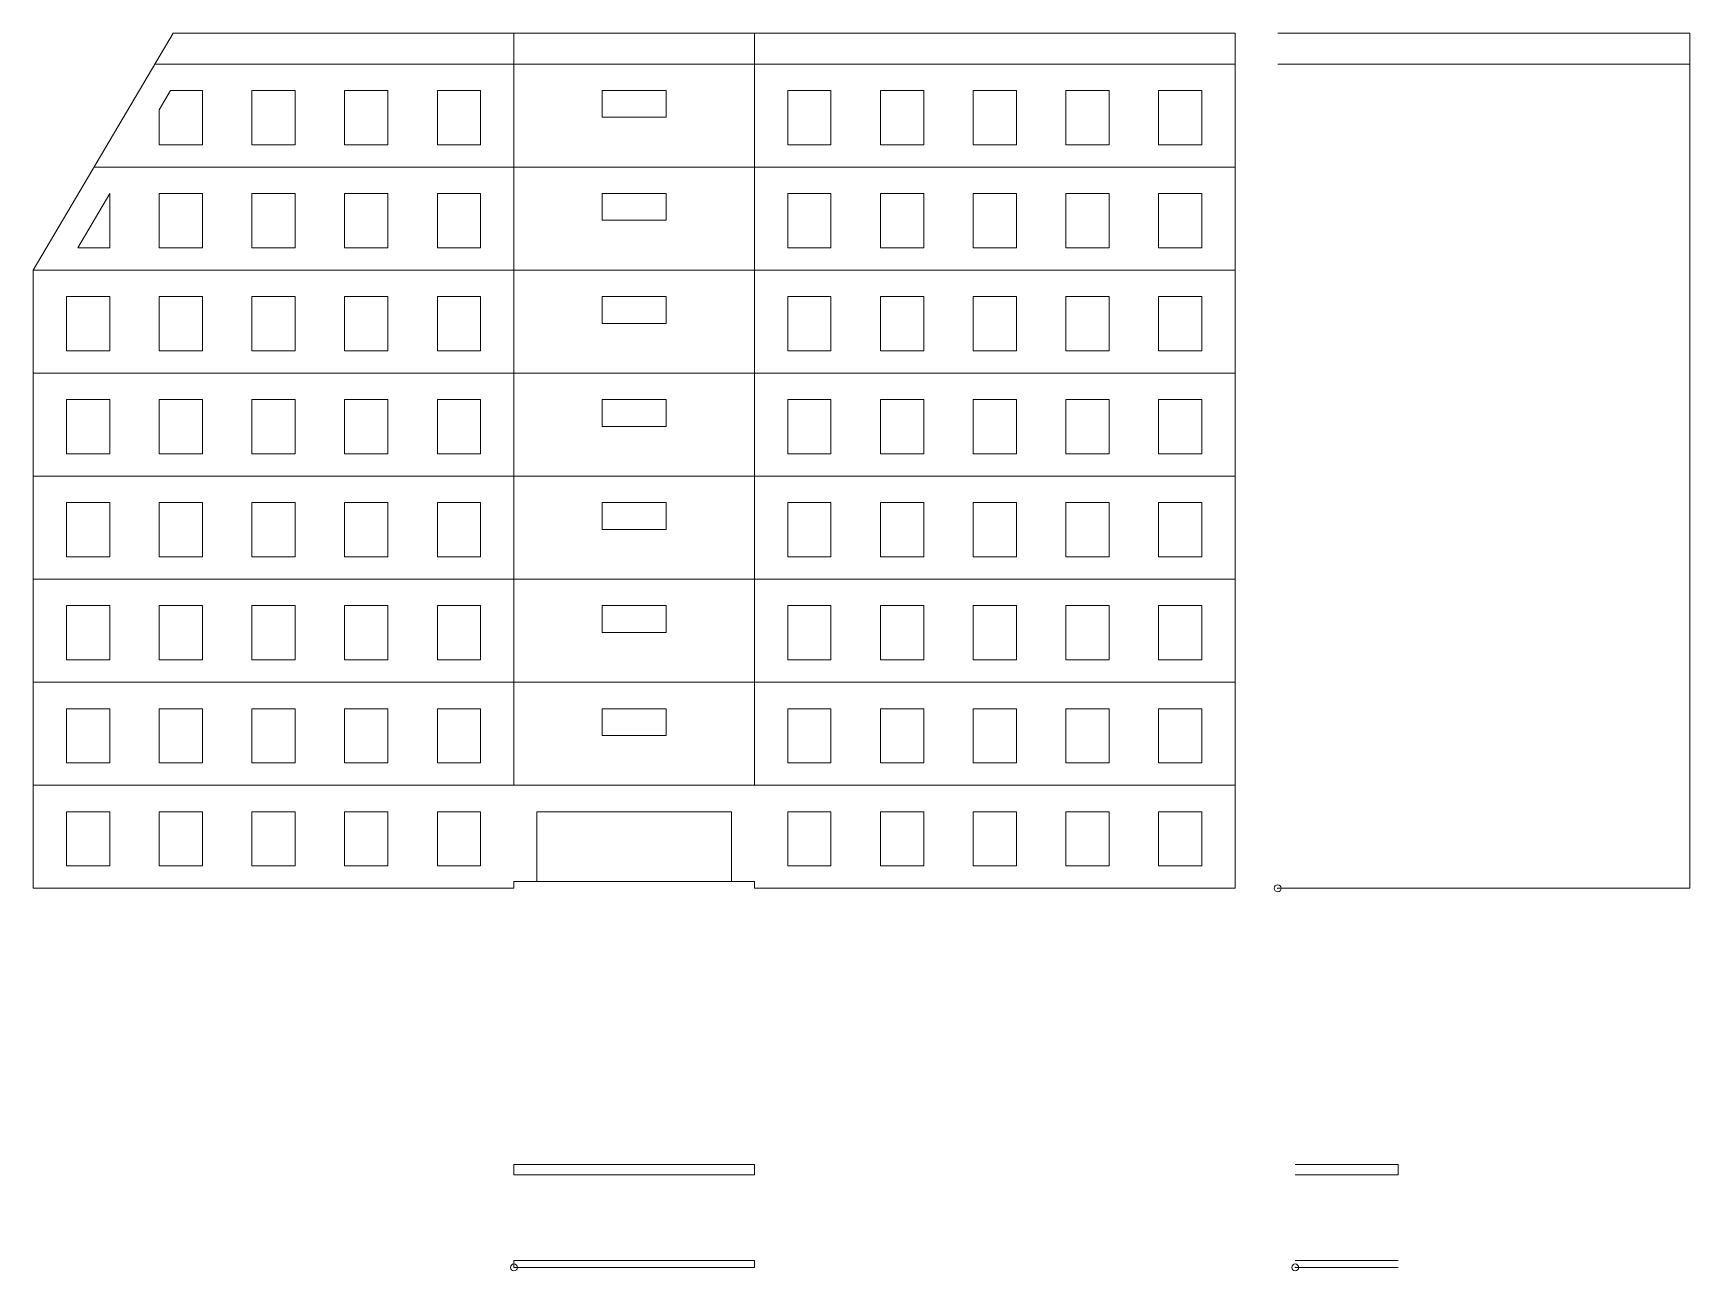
# Model space of a CAD drawing. Units: millimetres at full size, sheet at 1:200. Extents: x -58124 to 58701, y -41213 to 38914.
# Drawn here: x -34402 to 13835, y -41213 to -5174 of the extents above; entities that cross this region are included whole.
import ezdxf

# ---------------------------------------------------------------- set-up
doc = ezdxf.new("R2010")
doc.units = ezdxf.units.MM
doc.header["$LTSCALE"] = 200
doc.header["$PDMODE"] = 32
doc.header["$PDSIZE"] = 200
for name, color, linetype, lineweight in [('0-9_ 南\u3000面', 4, 'Continuous', 9), ('0-A_ 東\u3000面', 7, 'Continuous', 9), ('0-D_玄関庇南', 7, 'Continuous', 9), ('0-E_玄関庇東', 7, 'Continuous', 9)]:
    doc.layers.add(name, color=color, linetype=linetype, lineweight=lineweight)

msp = doc.modelspace()

# ---------------------------------------------------------------- linework, layer by layer
at = {"layer": '0-9_ 南\u3000面', "color": 7}
for p, q in [((-34401.5, -12074.1), (-30328.3, -5174.1)), ((-30328.3, -5174.1), (598.5, -5174.1)), ((-20401.5, -5174.1), (-20401.5, -27074.1)), ((-13401.5, -5174.1), (-13401.5, -27074.1)), ((598.5, -30074.1), (598.5, -5174.1)), ((-30859.6, -6074.1), (598.5, -6074.1)), ((-32630.6, -9074.1), (598.5, -9074.1)), ((-34401.5, -12074.1), (598.5, -12074.1)), ((-34401.5, -12074.1), (-34401.5, -30074.1)), ((-34401.5, -15074.1), (598.5, -15074.1)), ((-34401.5, -18074.1), (598.5, -18074.1)), ((-34401.5, -21074.1), (598.5, -21074.1)), ((-34401.5, -24074.1), (598.5, -24074.1)), ((-34401.5, -27074.1), (598.5, -27074.1)), ((-20401.5, -29874.1), (-20401.5, -30074.1)), ((-34401.5, -30074.1), (-20401.5, -30074.1))]:
    msp.add_line(p, q, dxfattribs=at)
at = {"layer": '0-9_ 南\u3000面'}
for p, q in [((-30731.5, -7404.8), (-30400.5, -6844.1)), ((-30400.5, -6844.1), (-29471.5, -6844.1)), ((-29471.5, -6844.1), (-29471.5, -8424.1)), ((-28031.6, -6844.1), (-26771.6, -6844.1)), ((-26771.6, -6844.1), (-26771.6, -8424.1)), ((-25331.6, -6844.1), (-24071.6, -6844.1)), ((-24071.6, -6844.1), (-24071.6, -8424.1)), ((-22631.6, -6844.1), (-21371.6, -6844.1)), ((-21371.6, -6844.1), (-21371.6, -8424.1)), ((-17831.5, -6844.1), (-17831.5, -7624.1)), ((-12431.5, -6844.1), (-11171.5, -6844.1)), ((-11171.5, -6844.1), (-11171.5, -8424.1)), ((-9731.5, -6844.1), (-8471.5, -6844.1)), ((-8471.5, -6844.1), (-8471.5, -8424.1)), ((-7031.6, -6844.1), (-5771.5, -6844.1)), ((-5771.5, -6844.1), (-5771.5, -8424.1)), ((-4331.6, -6844.1), (-3071.6, -6844.1)), ((-3071.6, -6844.1), (-3071.6, -8424.1)), ((-1631.6, -6844.1), (-371.6, -6844.1)), ((-371.6, -6844.1), (-371.6, -8424.1)), ((-30731.5, -7404.8), (-30731.5, -8424.1)), ((-17831.5, -7624.1), (-15971.5, -7624.1)), ((-30731.5, -8424.1), (-29471.5, -8424.1)), ((-30731.5, -9844.1), (-29471.5, -9844.1)), ((-29471.5, -9844.1), (-29471.5, -11424.1)), ((-28031.6, -9844.1), (-26771.6, -9844.1)), ((-26771.6, -9844.1), (-26771.6, -11424.1)), ((-25331.6, -9844.1), (-24071.6, -9844.1)), ((-24071.6, -9844.1), (-24071.6, -11424.1)), ((-22631.6, -9844.1), (-21371.6, -9844.1)), ((-21371.6, -9844.1), (-21371.6, -11424.1)), ((-17831.5, -9844.1), (-17831.5, -10624.1)), ((-12431.5, -9844.1), (-11171.5, -9844.1)), ((-11171.5, -9844.1), (-11171.5, -11424.1)), ((-9731.5, -9844.1), (-8471.5, -9844.1)), ((-8471.5, -9844.1), (-8471.5, -11424.1)), ((-7031.6, -9844.1), (-5771.5, -9844.1)), ((-5771.5, -9844.1), (-5771.5, -11424.1)), ((-4331.6, -9844.1), (-3071.6, -9844.1)), ((-3071.6, -9844.1), (-3071.6, -11424.1)), ((-1631.6, -9844.1), (-371.6, -9844.1)), ((-371.6, -9844.1), (-371.6, -11424.1)), ((-17831.5, -10624.1), (-15971.5, -10624.1)), ((-33104.3, -11424.1), (-32171.5, -11424.1)), ((-33431.5, -12844.1), (-32171.5, -12844.1)), ((-32171.5, -12844.1), (-32171.5, -14424.1)), ((-30731.5, -12844.1), (-29471.5, -12844.1)), ((-29471.5, -12844.1), (-29471.5, -14424.1)), ((-28031.6, -12844.1), (-26771.6, -12844.1)), ((-26771.6, -12844.1), (-26771.6, -14424.1)), ((-25331.6, -12844.1), (-24071.6, -12844.1)), ((-24071.6, -12844.1), (-24071.6, -14424.1)), ((-22631.6, -12844.1), (-21371.6, -12844.1)), ((-21371.6, -12844.1), (-21371.6, -14424.1)), ((-17831.5, -12844.1), (-17831.5, -13624.1)), ((-12431.5, -12844.1), (-11171.5, -12844.1)), ((-11171.5, -12844.1), (-11171.5, -14424.1)), ((-9731.5, -12844.1), (-8471.5, -12844.1)), ((-8471.5, -12844.1), (-8471.5, -14424.1)), ((-7031.6, -12844.1), (-5771.5, -12844.1)), ((-5771.5, -12844.1), (-5771.5, -14424.1)), ((-4331.6, -12844.1), (-3071.6, -12844.1)), ((-3071.6, -12844.1), (-3071.6, -14424.1)), ((-1631.6, -12844.1), (-371.6, -12844.1)), ((-371.6, -12844.1), (-371.6, -14424.1)), ((-17831.5, -13624.1), (-15971.5, -13624.1)), ((-33431.5, -15844.1), (-32171.5, -15844.1)), ((-32171.5, -15844.1), (-32171.5, -17424.1)), ((-30731.5, -15844.1), (-29471.5, -15844.1)), ((-29471.5, -15844.1), (-29471.5, -17424.1)), ((-28031.6, -15844.1), (-26771.6, -15844.1)), ((-26771.6, -15844.1), (-26771.6, -17424.1)), ((-25331.6, -15844.1), (-24071.6, -15844.1)), ((-24071.6, -15844.1), (-24071.6, -17424.1)), ((-22631.6, -15844.1), (-21371.6, -15844.1)), ((-21371.6, -15844.1), (-21371.6, -17424.1)), ((-17831.5, -15844.1), (-17831.5, -16624.1)), ((-12431.5, -15844.1), (-11171.5, -15844.1)), ((-11171.5, -15844.1), (-11171.5, -17424.1)), ((-9731.5, -15844.1), (-8471.5, -15844.1)), ((-8471.5, -15844.1), (-8471.5, -17424.1)), ((-7031.6, -15844.1), (-5771.5, -15844.1)), ((-5771.5, -15844.1), (-5771.5, -17424.1)), ((-4331.6, -15844.1), (-3071.6, -15844.1)), ((-3071.6, -15844.1), (-3071.6, -17424.1)), ((-1631.6, -15844.1), (-371.6, -15844.1)), ((-371.6, -15844.1), (-371.6, -17424.1)), ((-17831.5, -16624.1), (-15971.5, -16624.1)), ((-33431.5, -18844.1), (-32171.5, -18844.1)), ((-32171.5, -18844.1), (-32171.5, -20424.1)), ((-30731.5, -18844.1), (-29471.5, -18844.1)), ((-29471.5, -18844.1), (-29471.5, -20424.1)), ((-28031.6, -18844.1), (-26771.6, -18844.1)), ((-26771.6, -18844.1), (-26771.6, -20424.1)), ((-25331.6, -18844.1), (-24071.6, -18844.1)), ((-24071.6, -18844.1), (-24071.6, -20424.1)), ((-22631.6, -18844.1), (-21371.6, -18844.1)), ((-21371.6, -18844.1), (-21371.6, -20424.1)), ((-17831.5, -18844.1), (-17831.5, -19624.1)), ((-12431.5, -18844.1), (-11171.5, -18844.1)), ((-11171.5, -18844.1), (-11171.5, -20424.1)), ((-9731.5, -18844.1), (-8471.5, -18844.1)), ((-8471.5, -18844.1), (-8471.5, -20424.1)), ((-7031.6, -18844.1), (-5771.5, -18844.1)), ((-5771.5, -18844.1), (-5771.5, -20424.1)), ((-4331.6, -18844.1), (-3071.6, -18844.1)), ((-3071.6, -18844.1), (-3071.6, -20424.1)), ((-1631.6, -18844.1), (-371.6, -18844.1)), ((-371.6, -18844.1), (-371.6, -20424.1)), ((-17831.5, -19624.1), (-15971.5, -19624.1)), ((-33431.5, -21844.1), (-32171.5, -21844.1)), ((-32171.5, -21844.1), (-32171.5, -23424.1)), ((-30731.5, -21844.1), (-29471.5, -21844.1)), ((-29471.5, -21844.1), (-29471.5, -23424.1)), ((-28031.6, -21844.1), (-26771.6, -21844.1)), ((-26771.6, -21844.1), (-26771.6, -23424.1)), ((-25331.6, -21844.1), (-24071.6, -21844.1)), ((-24071.6, -21844.1), (-24071.6, -23424.1)), ((-22631.6, -21844.1), (-21371.6, -21844.1)), ((-21371.6, -21844.1), (-21371.6, -23424.1)), ((-17831.5, -21844.1), (-17831.5, -22624.1)), ((-12431.5, -21844.1), (-11171.5, -21844.1)), ((-11171.5, -21844.1), (-11171.5, -23424.1)), ((-9731.5, -21844.1), (-8471.5, -21844.1)), ((-8471.5, -21844.1), (-8471.5, -23424.1)), ((-7031.6, -21844.1), (-5771.5, -21844.1)), ((-5771.5, -21844.1), (-5771.5, -23424.1)), ((-4331.6, -21844.1), (-3071.6, -21844.1)), ((-3071.6, -21844.1), (-3071.6, -23424.1)), ((-1631.6, -21844.1), (-371.6, -21844.1)), ((-371.6, -21844.1), (-371.6, -23424.1)), ((-17831.5, -22624.1), (-15971.5, -22624.1)), ((-33431.5, -24844.1), (-32171.5, -24844.1)), ((-32171.5, -24844.1), (-32171.5, -26424.1)), ((-30731.5, -24844.1), (-29471.5, -24844.1)), ((-29471.5, -24844.1), (-29471.5, -26424.1)), ((-28031.6, -24844.1), (-26771.6, -24844.1)), ((-26771.6, -24844.1), (-26771.6, -26424.1)), ((-25331.6, -24844.1), (-24071.6, -24844.1)), ((-24071.6, -24844.1), (-24071.6, -26424.1)), ((-22631.6, -24844.1), (-21371.6, -24844.1)), ((-21371.6, -24844.1), (-21371.6, -26424.1)), ((-17831.5, -24844.1), (-17831.5, -25624.1)), ((-12431.5, -24844.1), (-11171.5, -24844.1)), ((-11171.5, -24844.1), (-11171.5, -26424.1)), ((-9731.5, -24844.1), (-8471.5, -24844.1)), ((-8471.5, -24844.1), (-8471.5, -26424.1)), ((-7031.6, -24844.1), (-5771.5, -24844.1)), ((-5771.5, -24844.1), (-5771.5, -26424.1)), ((-4331.6, -24844.1), (-3071.6, -24844.1)), ((-3071.6, -24844.1), (-3071.6, -26424.1)), ((-1631.6, -24844.1), (-371.6, -24844.1)), ((-371.6, -24844.1), (-371.6, -26424.1)), ((-17831.5, -25624.1), (-15971.5, -25624.1)), ((-33431.5, -27844.1), (-32171.5, -27844.1)), ((-32171.5, -27844.1), (-32171.5, -29424.1)), ((-30731.5, -27844.1), (-29471.5, -27844.1)), ((-29471.5, -27844.1), (-29471.5, -29424.1)), ((-28031.6, -27844.1), (-26771.6, -27844.1)), ((-26771.6, -27844.1), (-26771.6, -29424.1)), ((-25331.6, -27844.1), (-24071.6, -27844.1)), ((-24071.6, -27844.1), (-24071.6, -29424.1)), ((-22631.6, -27844.1), (-21371.6, -27844.1)), ((-21371.6, -27844.1), (-21371.6, -29424.1)), ((-19731.5, -27844.1), (-19731.5, -29874.1)), ((-12431.5, -27844.1), (-11171.5, -27844.1)), ((-11171.5, -27844.1), (-11171.5, -29424.1)), ((-9731.5, -27844.1), (-8471.5, -27844.1)), ((-8471.5, -27844.1), (-8471.5, -29424.1)), ((-7031.6, -27844.1), (-5771.5, -27844.1)), ((-5771.5, -27844.1), (-5771.5, -29424.1)), ((-4331.6, -27844.1), (-3071.6, -27844.1)), ((-3071.6, -27844.1), (-3071.6, -29424.1)), ((-1631.6, -27844.1), (-371.6, -27844.1)), ((-371.6, -27844.1), (-371.6, -29424.1)), ((-19731.5, -29874.1), (-14071.5, -29874.1))]:
    msp.add_line(p, q, dxfattribs=at)
for points in [[(-28031.6, -6844.1), (-28031.6, -8424.1), (-26771.6, -8424.1)], [(-25331.6, -6844.1), (-25331.6, -8424.1), (-24071.6, -8424.1)], [(-22631.6, -6844.1), (-22631.6, -8424.1), (-21371.6, -8424.1)], [(-17831.5, -6844.1), (-15971.5, -6844.1), (-15971.5, -7624.1)], [(-12431.5, -6844.1), (-12431.5, -8424.1), (-11171.5, -8424.1)], [(-9731.5, -6844.1), (-9731.5, -8424.1), (-8471.5, -8424.1)], [(-7031.6, -6844.1), (-7031.6, -8424.1), (-5771.5, -8424.1)], [(-4331.6, -6844.1), (-4331.6, -8424.1), (-3071.6, -8424.1)], [(-1631.6, -6844.1), (-1631.6, -8424.1), (-371.6, -8424.1)], [(-33104.3, -11424.1), (-32171.5, -9844.1), (-32171.5, -11424.1)], [(-30731.5, -9844.1), (-30731.5, -11424.1), (-29471.5, -11424.1)], [(-28031.6, -9844.1), (-28031.6, -11424.1), (-26771.6, -11424.1)], [(-25331.6, -9844.1), (-25331.6, -11424.1), (-24071.6, -11424.1)], [(-22631.6, -9844.1), (-22631.6, -11424.1), (-21371.6, -11424.1)], [(-17831.5, -9844.1), (-15971.5, -9844.1), (-15971.5, -10624.1)], [(-12431.5, -9844.1), (-12431.5, -11424.1), (-11171.5, -11424.1)], [(-9731.5, -9844.1), (-9731.5, -11424.1), (-8471.5, -11424.1)], [(-7031.6, -9844.1), (-7031.6, -11424.1), (-5771.5, -11424.1)], [(-4331.6, -9844.1), (-4331.6, -11424.1), (-3071.6, -11424.1)], [(-1631.6, -9844.1), (-1631.6, -11424.1), (-371.6, -11424.1)], [(-33431.5, -12844.1), (-33431.5, -14424.1), (-32171.5, -14424.1)], [(-30731.5, -12844.1), (-30731.5, -14424.1), (-29471.5, -14424.1)], [(-28031.6, -12844.1), (-28031.6, -14424.1), (-26771.6, -14424.1)], [(-25331.6, -12844.1), (-25331.6, -14424.1), (-24071.6, -14424.1)], [(-22631.6, -12844.1), (-22631.6, -14424.1), (-21371.6, -14424.1)], [(-17831.5, -12844.1), (-15971.5, -12844.1), (-15971.5, -13624.1)], [(-12431.5, -12844.1), (-12431.5, -14424.1), (-11171.5, -14424.1)], [(-9731.5, -12844.1), (-9731.5, -14424.1), (-8471.5, -14424.1)], [(-7031.6, -12844.1), (-7031.6, -14424.1), (-5771.5, -14424.1)], [(-4331.6, -12844.1), (-4331.6, -14424.1), (-3071.6, -14424.1)], [(-1631.6, -12844.1), (-1631.6, -14424.1), (-371.6, -14424.1)], [(-33431.5, -15844.1), (-33431.5, -17424.1), (-32171.5, -17424.1)], [(-30731.5, -15844.1), (-30731.5, -17424.1), (-29471.5, -17424.1)], [(-28031.6, -15844.1), (-28031.6, -17424.1), (-26771.6, -17424.1)], [(-25331.6, -15844.1), (-25331.6, -17424.1), (-24071.6, -17424.1)], [(-22631.6, -15844.1), (-22631.6, -17424.1), (-21371.6, -17424.1)], [(-17831.5, -15844.1), (-15971.5, -15844.1), (-15971.5, -16624.1)], [(-12431.5, -15844.1), (-12431.5, -17424.1), (-11171.5, -17424.1)], [(-9731.5, -15844.1), (-9731.5, -17424.1), (-8471.5, -17424.1)], [(-7031.6, -15844.1), (-7031.6, -17424.1), (-5771.5, -17424.1)], [(-4331.6, -15844.1), (-4331.6, -17424.1), (-3071.6, -17424.1)], [(-1631.6, -15844.1), (-1631.6, -17424.1), (-371.6, -17424.1)], [(-33431.5, -18844.1), (-33431.5, -20424.1), (-32171.5, -20424.1)], [(-30731.5, -18844.1), (-30731.5, -20424.1), (-29471.5, -20424.1)], [(-28031.6, -18844.1), (-28031.6, -20424.1), (-26771.6, -20424.1)], [(-25331.6, -18844.1), (-25331.6, -20424.1), (-24071.6, -20424.1)], [(-22631.6, -18844.1), (-22631.6, -20424.1), (-21371.6, -20424.1)], [(-17831.5, -18844.1), (-15971.5, -18844.1), (-15971.5, -19624.1)], [(-12431.5, -18844.1), (-12431.5, -20424.1), (-11171.5, -20424.1)], [(-9731.5, -18844.1), (-9731.5, -20424.1), (-8471.5, -20424.1)], [(-7031.6, -18844.1), (-7031.6, -20424.1), (-5771.5, -20424.1)], [(-4331.6, -18844.1), (-4331.6, -20424.1), (-3071.6, -20424.1)], [(-1631.6, -18844.1), (-1631.6, -20424.1), (-371.6, -20424.1)], [(-33431.5, -21844.1), (-33431.5, -23424.1), (-32171.5, -23424.1)], [(-30731.5, -21844.1), (-30731.5, -23424.1), (-29471.5, -23424.1)], [(-28031.6, -21844.1), (-28031.6, -23424.1), (-26771.6, -23424.1)], [(-25331.6, -21844.1), (-25331.6, -23424.1), (-24071.6, -23424.1)], [(-22631.6, -21844.1), (-22631.6, -23424.1), (-21371.6, -23424.1)], [(-17831.5, -21844.1), (-15971.5, -21844.1), (-15971.5, -22624.1)], [(-12431.5, -21844.1), (-12431.5, -23424.1), (-11171.5, -23424.1)], [(-9731.5, -21844.1), (-9731.5, -23424.1), (-8471.5, -23424.1)], [(-7031.6, -21844.1), (-7031.6, -23424.1), (-5771.5, -23424.1)], [(-4331.6, -21844.1), (-4331.6, -23424.1), (-3071.6, -23424.1)], [(-1631.6, -21844.1), (-1631.6, -23424.1), (-371.6, -23424.1)], [(-33431.5, -24844.1), (-33431.5, -26424.1), (-32171.5, -26424.1)], [(-30731.5, -24844.1), (-30731.5, -26424.1), (-29471.5, -26424.1)], [(-28031.6, -24844.1), (-28031.6, -26424.1), (-26771.6, -26424.1)], [(-25331.6, -24844.1), (-25331.6, -26424.1), (-24071.6, -26424.1)], [(-22631.6, -24844.1), (-22631.6, -26424.1), (-21371.6, -26424.1)], [(-17831.5, -24844.1), (-15971.5, -24844.1), (-15971.5, -25624.1)], [(-12431.5, -24844.1), (-12431.5, -26424.1), (-11171.5, -26424.1)], [(-9731.5, -24844.1), (-9731.5, -26424.1), (-8471.5, -26424.1)], [(-7031.6, -24844.1), (-7031.6, -26424.1), (-5771.5, -26424.1)], [(-4331.6, -24844.1), (-4331.6, -26424.1), (-3071.6, -26424.1)], [(-1631.6, -24844.1), (-1631.6, -26424.1), (-371.6, -26424.1)], [(-33431.5, -27844.1), (-33431.5, -29424.1), (-32171.5, -29424.1)], [(-30731.5, -27844.1), (-30731.5, -29424.1), (-29471.5, -29424.1)], [(-28031.6, -27844.1), (-28031.6, -29424.1), (-26771.6, -29424.1)], [(-25331.6, -27844.1), (-25331.6, -29424.1), (-24071.6, -29424.1)], [(-22631.6, -27844.1), (-22631.6, -29424.1), (-21371.6, -29424.1)], [(-19731.5, -27844.1), (-14071.5, -27844.1), (-14071.5, -29874.1)], [(-12431.5, -27844.1), (-12431.5, -29424.1), (-11171.5, -29424.1)], [(-9731.5, -27844.1), (-9731.5, -29424.1), (-8471.5, -29424.1)], [(-7031.6, -27844.1), (-7031.6, -29424.1), (-5771.5, -29424.1)], [(-4331.6, -27844.1), (-4331.6, -29424.1), (-3071.6, -29424.1)], [(-1631.6, -27844.1), (-1631.6, -29424.1), (-371.6, -29424.1)]]:
    msp.add_lwpolyline(points, dxfattribs=at)
at = {"layer": '0-9_ 南\u3000面', "color": 7}
msp.add_lwpolyline([(-20401.5, -29874.1), (-13401.5, -29874.1), (-13401.5, -30074.1), (598.5, -30074.1)], dxfattribs=at)
at = {"layer": '0-A_ 東\u3000面'}
for p, q in [((1834.7, -5174.1), (13834.8, -5174.1)), ((13834.8, -5174.1), (13834.8, -30074.1)), ((1834.7, -6074.1), (13834.8, -6074.1)), ((1834.7, -30074.1), (13834.8, -30074.1))]:
    msp.add_line(p, q, dxfattribs=at)
at = {"layer": '0-A_ 東\u3000面', "color": 5}
msp.add_point((1834.7, -30074.1), dxfattribs=at)
at = {"layer": '0-D_玄関庇南'}
for p, q in [((-20401.5, -38113.1), (-13401.5, -38113.1)), ((-20401.5, -38113.1), (-20401.5, -38413.1)), ((-20401.5, -38413.1), (-13401.5, -38413.1)), ((-13401.5, -38113.1), (-13401.5, -38413.1)), ((-20401.5, -40913.1), (-13401.5, -40913.1)), ((-20401.5, -40913.1), (-20401.5, -41113.1)), ((-13401.5, -40913.1), (-13401.5, -41113.1)), ((-20401.5, -41113.1), (-13401.5, -41113.1))]:
    msp.add_line(p, q, dxfattribs=at)
at = {"layer": '0-D_玄関庇南', "color": 5}
msp.add_point((-20401.5, -41113.1), dxfattribs=at)
at = {"layer": '0-E_玄関庇東'}
for p, q in [((2344.8, -38413.1), (5344.8, -38413.1)), ((2344.8, -40913.1), (5344.8, -40913.1)), ((2344.8, -41113.1), (5344.8, -41113.1))]:
    msp.add_line(p, q, dxfattribs=at)
msp.add_lwpolyline([(2344.8, -38113.1), (5344.8, -38113.1), (5344.8, -38413.1)], dxfattribs=at)
at = {"layer": '0-E_玄関庇東', "color": 5}
msp.add_point((2344.8, -41113.1), dxfattribs=at)

doc.saveas('drawing.dxf')
